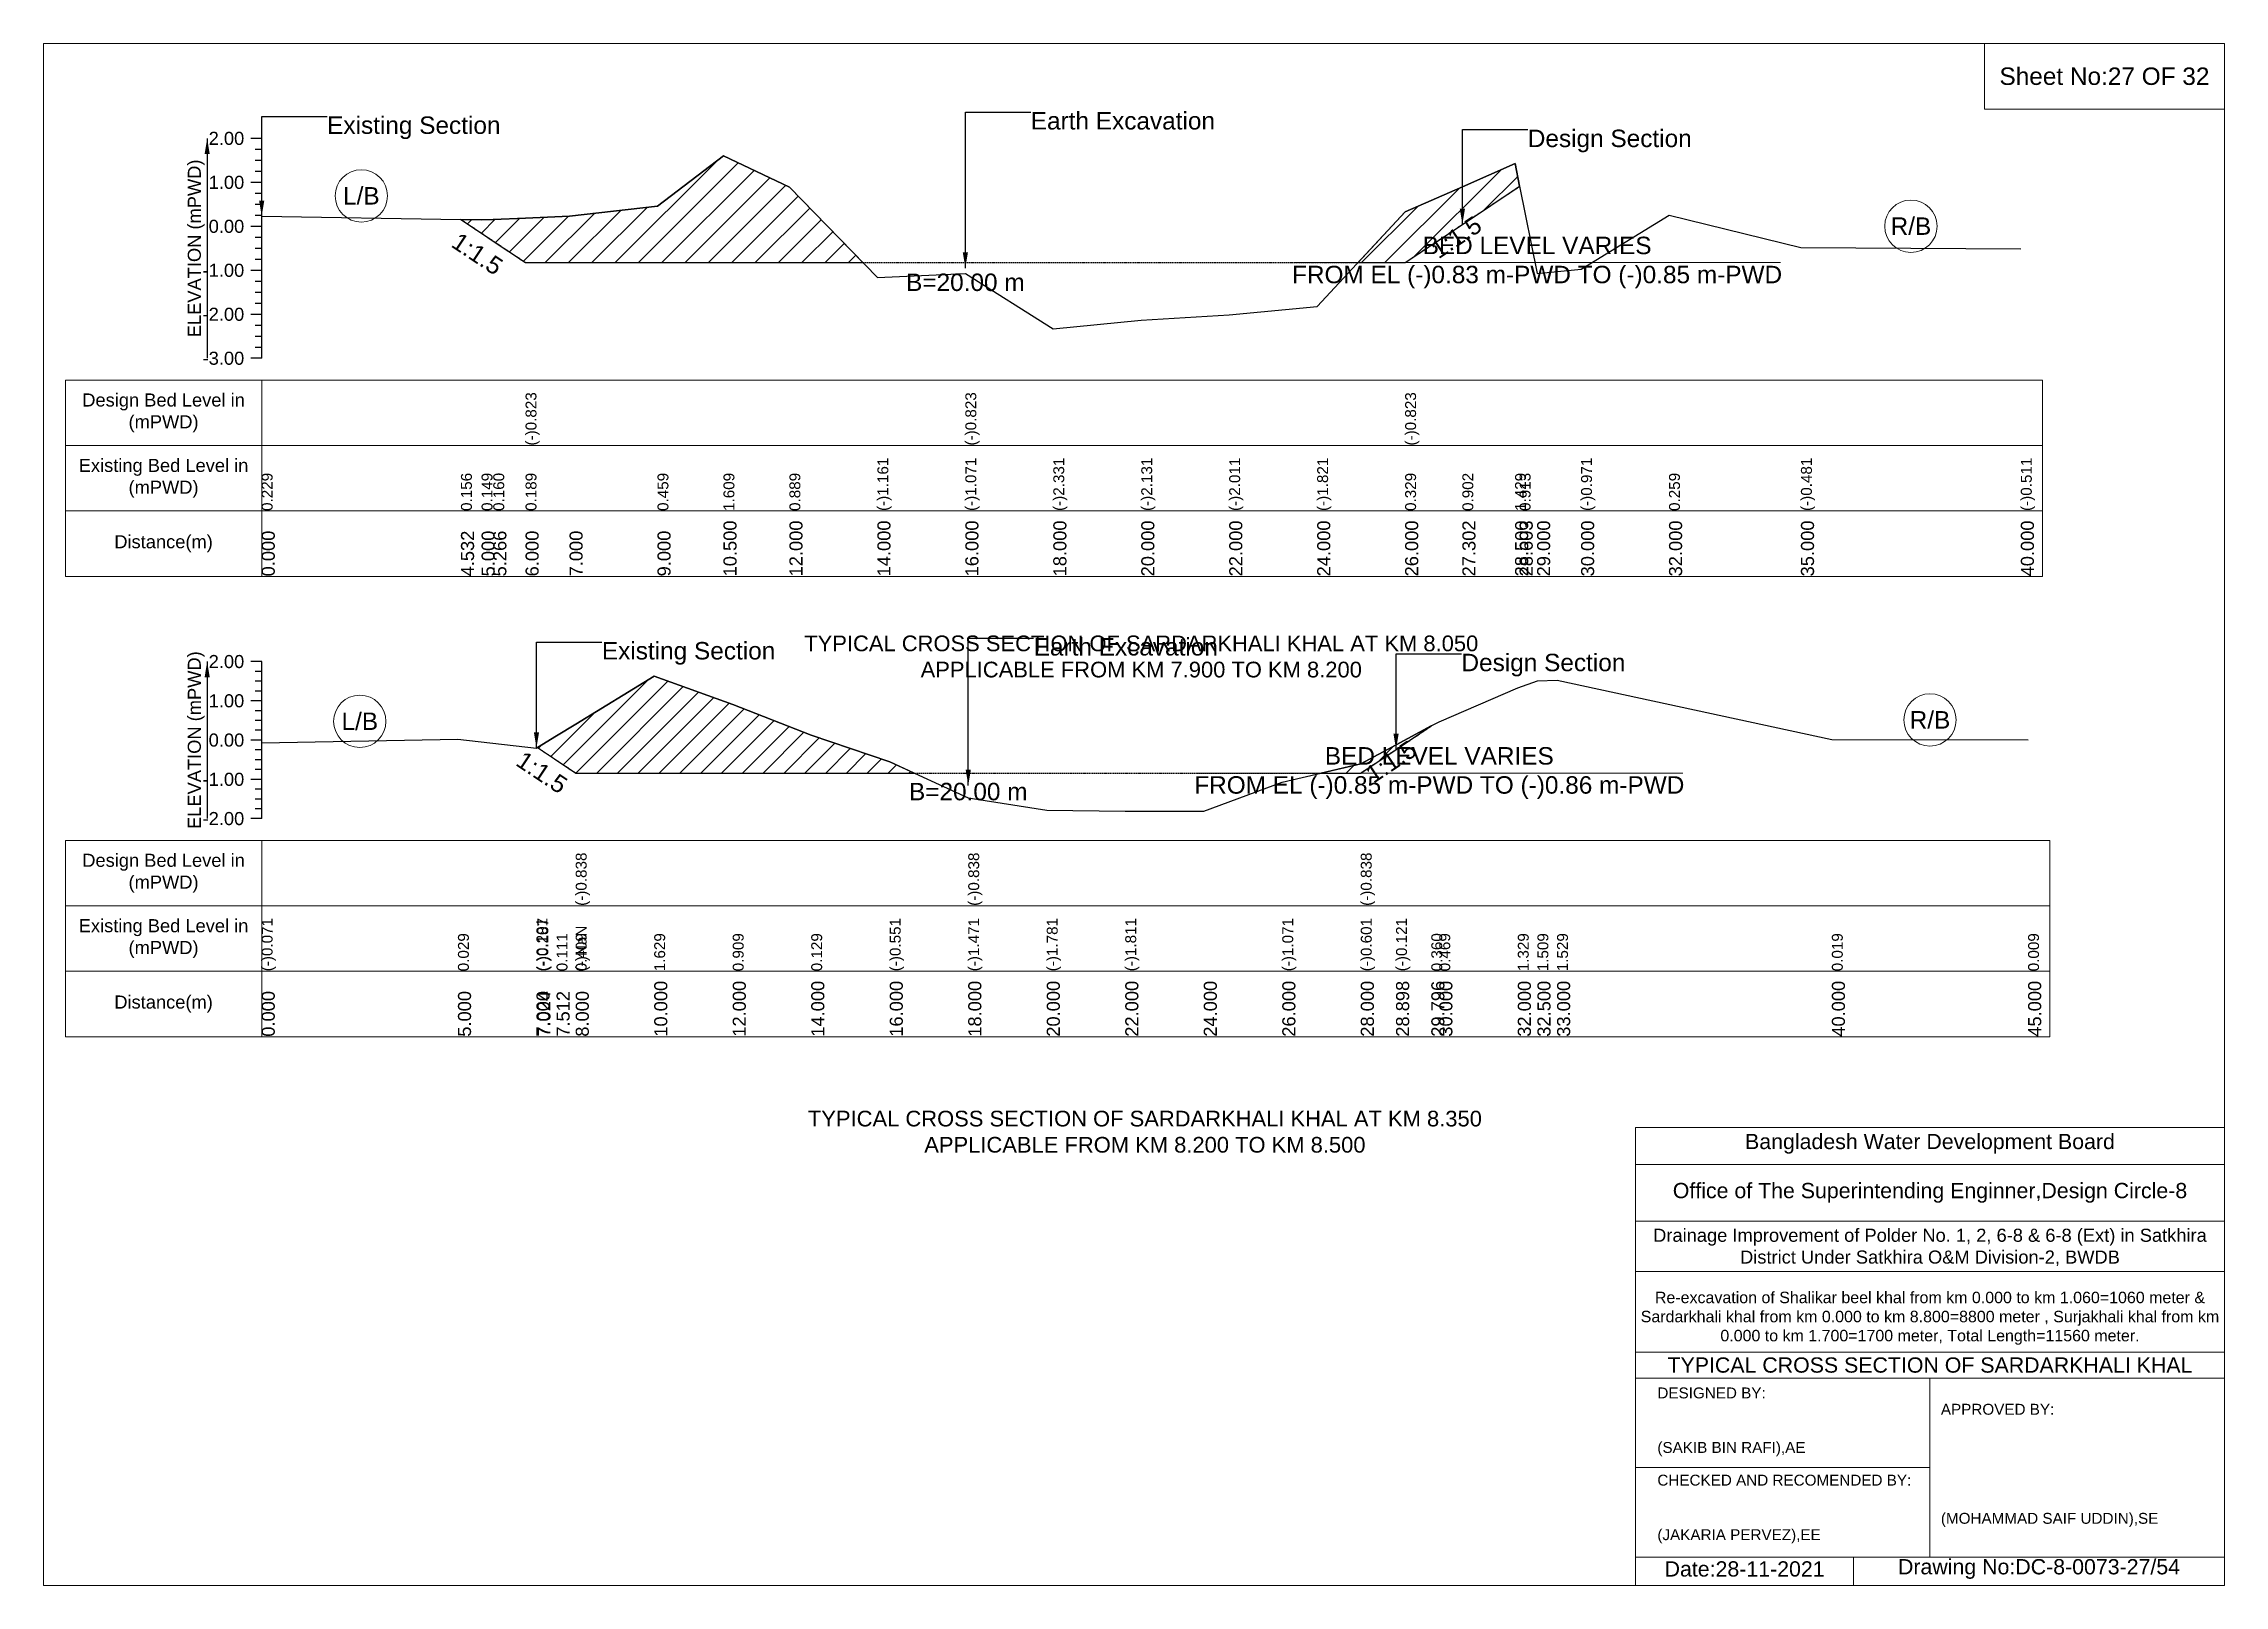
# Model space of a CAD drawing. Header units: inches. Extents: x 93000 to 416000, y -4242 to 0.
# Drawn here: x 360000 to 366000, y -4242 to 0 of the extents above; entities that cross this region are included whole.
import ezdxf

# ---------------------------------------------------------------- set-up
doc = ezdxf.new("R2010")
doc.units = ezdxf.units.IN
doc.header["$LTSCALE"] = 7
doc.header["$MEASUREMENT"] = 0
doc.linetypes.add('DASHED', pattern=[0.75, 0.5, -0.25])
for name, color, linetype, lineweight in [('Cross section Data Border', 7, 'Continuous', 9), ('Cross Section Labels', 7, 'Continuous', 9), ('Design_Bed_Level for Xsection', 7, 'DASHED', 25), ('Existing_Bed_Level for Xsection', 7, 'Continuous', 25), ('Long Section Labels', 7, 'Continuous', 9)]:
    doc.layers.add(name, color=color, linetype=linetype, lineweight=lineweight)
doc.styles.get("Standard").update_dxf_attribs({"font": 'arial.ttf'})
doc.dimstyles.get("Standard").update_dxf_attribs({"dimtxt": 0.18, "dimasz": 0.18, "dimexe": 0.18, "dimexo": 0.0625, "dimgap": 0.09, "dimtad": 0, "dimtih": 1, "dimtoh": 1, "dimdec": 4, "dimzin": 0, "dimdsep": 46, "dimtxsty": 'Standard', "dimcen": 0.09, "dimadec": 0, "dimazin": 0, "dimtfac": 1, "dimtdec": 4, "dimtofl": 0, "dimtmove": 0, "dimatfit": 3, "dimfxl": 0, "dimtolj": 1, "dimtzin": 0, "dimarcsym": 0})

msp = doc.modelspace()

# ---------------------------------------------------------------- texts
at = {"layer": 'Cross section Data Border', "attachment_point": 5}
for s, insert, char_height in [('Sheet No:27 OF 32', (365670, -90), 48), ('Bangladesh Water Development Board', (365190, -3027), 42), ('Office of The Superintending Enginner,Design Circle-8', (365190, -3162), 42)]:
    msp.add_mtext(s, dxfattribs=dict(at, insert=insert, char_height=char_height))
at = {"layer": 'Cross section Data Border'}
for s, insert, char_height, width, attachment_point in [('Design Bed Level in (mPWD)', (360330, -1015.9), 36, 480, 5), ('Existing Bed Level in (mPWD)', (360330, -1195.9), 36, 480, 5), ('Distance(m)', (360330, -1375.9), 36, 480, 5), ('Design Bed Level in (mPWD)', (360330, -2282.4), 36, 480, 5), ('Existing Bed Level in (mPWD)', (360330, -2462.4), 36, 480, 5), ('Distance(m)', (360330, -2642.4), 36, 480, 5), ('Drainage Improvement of Polder No. 1, 2, 6-8 & 6-8 (Ext) in Satkhira District Under Satkhira O&M Division-2, BWDB', (365190, -3312), 36, 1680, 5), ('Re-excavation of Shalikar beel khal from km 0.000 to km 1.060=1060 meter & Sardarkhali khal from km 0.000 to km 8.800=8800 meter , Surjakhali khal from km 0.000 to km 1.700=1700 meter, Total Length=11560 meter.', (365190, -3507), 31.4683, 1620, 5), ('TYPICAL CROSS SECTION OF SARDARKHALI KHAL', (365190, -3636), 42, 1680, 5), ('DESIGNED BY:\\P\\P\\P(SAKIB BIN RAFI),AE', (364440, -3792), 30, 840, 4), ('APPROVED BY:\\P\\P\\P\\P\\P\\P(MOHAMMAD SAIF UDDIN),SE', (365220, -3912), 30, 840, 4), ('CHECKED AND RECOMENDED BY:\\P\\P\\P(JAKARIA PERVEZ),EE', (364440, -4032), 30, 840, 4), ('Date:28-11-2021', (364680, -4197), 42, 840, 5), ('Drawing No:DC-8-0073-27/54', (365490, -4197), 42, 1320, 5)]:
    msp.add_mtext(s, dxfattribs=dict(at, insert=insert, char_height=char_height, width=width, attachment_point=attachment_point))
at = {"layer": 'Cross Section Labels'}
for s, insert, char_height, attachment_point in [('Existing Section', (360780, -200.4), 48, 1), ('Earth Excavation', (362716, -188.3), 48, 1), ('Design Section', (364083.5, -236.7), 48, 1), ('L/B', (360874.2, -419.1), 48, 5), ('R/B', (365137.5, -502.5), 48, 5), ('BED LEVEL VARIES \\PFROM EL (-)0.83 m-PWD TO (-)0.85 m-PWD', (364109, -602.5), 48, 5), ('B=20.00 m', (362536, -632.7), 48, 2), ('Existing Section', (361536, -1646.4), 48, 1), ('TYPICAL CROSS SECTION OF SARDARKHALI KHAL AT KM 8.050\\PAPPLICABLE FROM KM 7.900 TO KM 8.200', (363020, -1686.5), 43.2, 5), ('Earth Excavation', (362724, -1635.6), 48, 1), ('Design Section', (363901, -1678.8), 48, 1), ('L/B', (360870, -1864.7), 48, 5), ('R/B', (365190, -1860.9), 48, 5), ('BED LEVEL VARIES \\PFROM EL (-)0.85 m-PWD TO (-)0.86 m-PWD', (363840, -2006.9), 48, 5), ('B=20.00 m', (362544, -2033.9), 48, 2), ('TYPICAL CROSS SECTION OF SARDARKHALI KHAL AT KM 8.350\\PAPPLICABLE FROM KM 8.200 TO KM 8.500', (363030, -2994), 43.2, 5)]:
    msp.add_mtext(s, dxfattribs=dict(at, insert=insert, char_height=char_height, attachment_point=attachment_point))
at = {"layer": 'Cross Section Labels', "char_height": 48, "attachment_point": 2}
for insert, rotation in [((363873.2, -512.6), 33.69007), ((361206.9, -558.4), 326.30993), ((363694, -1955.7), 33.69007), ((361384.3, -1985.2), 326.30993)]:
    msp.add_mtext('1:1.5', dxfattribs=dict(at, insert=insert, rotation=rotation))
at = {"layer": 'Existing_Bed_Level for Xsection', "char_height": 36, "attachment_point": 6}
for s, insert in [('2.00', (360552, -260.9)), ('1.00', (360552, -381.9)), ('0.00', (360552, -502.9)), ('-1.00', (360552, -623.9)), ('-2.00', (360552, -744.9)), ('-3.00', (360552, -865.9)), ('2.00', (360552, -1700.4)), ('1.00', (360552, -1808.4)), ('0.00', (360552, -1916.4)), ('-1.00', (360552, -2024.4)), ('-2.00', (360552, -2132.4))]:
    msp.add_mtext(s, dxfattribs=dict(at, insert=insert))
at = {"layer": 'Existing_Bed_Level for Xsection', "char_height": 36, "attachment_point": 5, "rotation": 90}
for insert in [(360420, -563.4), (360420, -1916.4)]:
    msp.add_mtext('ELEVATION (mPWD)', dxfattribs=dict(at, insert=insert))
at = {"layer": 'Long Section Labels', "attachment_point": 1, "rotation": 90}
for s, insert, char_height in [('(-)0.823', (361326, -1105.9), 30), ('(-)0.823', (362536, -1105.9), 30), ('(-)0.823', (363746, -1105.9), 30), ('0.229', (360600, -1285.9), 30), ('0.229', (360600, -1285.9), 30), ('0.156', (361148.3, -1285.9), 30), ('0.149', (361205, -1285.9), 30), ('0.160', (361237.2, -1285.9), 30), ('0.189', (361326, -1285.9), 30), ('0.189', (361326, -1285.9), 30), ('0.189', (361326, -1285.9), 30), ('0.459', (361689, -1285.9), 30), ('1.609', (361870.5, -1285.9), 30), ('0.889', (362052, -1285.9), 30), ('(-)1.161', (362294, -1285.9), 30), ('(-)1.071', (362536, -1285.9), 30), ('(-)1.071', (362536, -1285.9), 30), ('(-)1.071', (362536, -1285.9), 30), ('(-)1.071', (362536, -1285.9), 30), ('(-)2.331', (362778, -1285.9), 30), ('(-)2.131', (363020, -1285.9), 30), ('(-)2.011', (363262, -1285.9), 30), ('(-)1.821', (363504, -1285.9), 30), ('0.329', (363746, -1285.9), 30), ('0.329', (363746, -1285.9), 30), ('0.329', (363746, -1285.9), 30), ('0.902', (363903.5, -1285.9), 30), ('1.429', (364048.5, -1285.9), 30), ('0.913', (364061, -1285.9), 30), ('(-)0.971', (364230, -1285.9), 30), ('0.259', (364472, -1285.9), 30), ('(-)0.481', (364835, -1285.9), 30), ('(-)0.511', (365440, -1285.9), 30), ('10.500', (361870.5, -1465.9), 36), ('12.000', (362052, -1465.9), 36), ('14.000', (362294, -1465.9), 36), ('16.000', (362536, -1465.9), 36), ('16.000', (362536, -1465.9), 36), ('16.000', (362536, -1465.9), 36), ('18.000', (362778, -1465.9), 36), ('20.000', (363020, -1465.9), 36), ('22.000', (363262, -1465.9), 36), ('24.000', (363504, -1465.9), 36), ('26.000', (363746, -1465.9), 36), ('26.000', (363746, -1465.9), 36), ('26.000', (363746, -1465.9), 36), ('27.302', (363903.5, -1465.9), 36), ('28.500', (364048.5, -1465.9), 36), ('28.603', (364061, -1465.9), 36), ('29.000', (364109, -1465.9), 36), ('30.000', (364230, -1465.9), 36), ('32.000', (364472, -1465.9), 36), ('35.000', (364835, -1465.9), 36), ('40.000', (365440, -1465.9), 36), ('0.000', (360600, -1465.9), 36), ('4.532', (361148.3, -1465.9), 36), ('5.000', (361205, -1465.9), 36), ('5.266', (361237.2, -1465.9), 36), ('6.000', (361326, -1465.9), 36), ('6.000', (361326, -1465.9), 36), ('6.000', (361326, -1465.9), 36), ('7.000', (361447, -1465.9), 36), ('9.000', (361689, -1465.9), 36), ('(-)0.838', (361464, -2372.4), 30), ('(-)0.838', (362544, -2372.4), 30), ('(-)0.838', (363624, -2372.4), 30), ('(-)0.071', (360600, -2552.4), 30), ('0.029', (361140, -2552.4), 30), ('(-)0.201', (361356, -2552.4), 30), ('(-)0.187', (361358.6, -2552.4), 30), ('0.111', (361411.3, -2552.4), 30), ('(-)NaN', (361464, -2552.4), 30), ('0.409', (361464, -2552.4), 30), ('0.409', (361464, -2552.4), 30), ('1.629', (361680, -2552.4), 30), ('0.909', (361896, -2552.4), 30), ('0.129', (362112, -2552.4), 30), ('(-)0.551', (362328, -2552.4), 30), ('(-)1.471', (362544, -2552.4), 30), ('(-)1.471', (362544, -2552.4), 30), ('(-)1.471', (362544, -2552.4), 30), ('(-)1.781', (362760, -2552.4), 30), ('(-)1.811', (362976, -2552.4), 30), ('(-)1.811', (362976, -2552.4), 30), ('(-)1.071', (363408, -2552.4), 30), ('(-)0.601', (363624, -2552.4), 30), ('(-)0.601', (363624, -2552.4), 30), ('(-)0.601', (363624, -2552.4), 30), ('(-)0.121', (363721, -2552.4), 30), ('0.360', (363818, -2552.4), 30), ('0.469', (363840, -2552.4), 30), ('1.329', (364056, -2552.4), 30), ('1.509', (364110, -2552.4), 30), ('1.529', (364164, -2552.4), 30), ('0.019', (364920, -2552.4), 30), ('0.009', (365460, -2552.4), 30), ('0.000', (360600, -2732.4), 36), ('5.000', (361140, -2732.4), 36), ('7.000', (361356, -2732.4), 36), ('7.024', (361358.6, -2732.4), 36), ('7.512', (361411.3, -2732.4), 36), ('8.000', (361464, -2732.4), 36), ('8.000', (361464, -2732.4), 36), ('8.000', (361464, -2732.4), 36), ('10.000', (361680, -2732.4), 36), ('12.000', (361896, -2732.4), 36), ('14.000', (362112, -2732.4), 36), ('16.000', (362328, -2732.4), 36), ('18.000', (362544, -2732.4), 36), ('18.000', (362544, -2732.4), 36), ('18.000', (362544, -2732.4), 36), ('20.000', (362760, -2732.4), 36), ('22.000', (362976, -2732.4), 36), ('24.000', (363192, -2732.4), 36), ('26.000', (363408, -2732.4), 36), ('28.000', (363624, -2732.4), 36), ('28.000', (363624, -2732.4), 36), ('28.000', (363624, -2732.4), 36), ('28.898', (363721, -2732.4), 36), ('29.796', (363818, -2732.4), 36), ('30.000', (363840, -2732.4), 36), ('32.000', (364056, -2732.4), 36), ('32.500', (364110, -2732.4), 36), ('33.000', (364164, -2732.4), 36), ('40.000', (364920, -2732.4), 36), ('45.000', (365460, -2732.4), 36)]:
    msp.add_mtext(s, dxfattribs=dict(at, insert=insert, char_height=char_height))

# ---------------------------------------------------------------- hatches: boundary and pattern name
at = {"layer": 'Existing_Bed_Level for Xsection'}
h = msp.add_hatch(dxfattribs=at)
h.set_pattern_fill('ANSI31', color=256, scale=363, style=0)
h.paths.add_polyline_path([(361148.3, -484), (361205, -521.8), (361237.2, -543.2), (361326, -602.5), (361447, -602.5), (361689, -602.5), (361870.5, -602.5), (362052, -602.5), (362254, -602.5), (362052, -395.4), (361870.5, -308.3), (361689, -447.4), (361447, -475.2), (361326, -480.1), (361237.2, -483.6), (361205, -484.9)])
h = msp.add_hatch(dxfattribs=at)
h.set_pattern_fill('ANSI31', color=256, scale=363, style=0)
h.paths.add_polyline_path([(363616.4, -602.5), (363746, -602.5), (363903.5, -497.5), (364048.5, -400.8), (364061, -392.5), (364048.5, -330), (363903.5, -393.8), (363746, -463.1)])
h = msp.add_hatch(dxfattribs=at)
h.set_pattern_fill('ANSI31', color=256, scale=324, style=0)
h.paths.add_polyline_path([(361358.6, -1936.6), (361411.3, -1971.7), (361464, -2006.9), (361680, -2006.9), (361896, -2006.9), (362112, -2006.9), (362328, -2006.9), (362395.3, -2006.9), (362328, -1975.9), (362112, -1902.5), (361896, -1818.2), (361680, -1740.5), (361464, -1872.2), (361411.3, -1904.4)])
h = msp.add_hatch(dxfattribs=at)
h.set_pattern_fill('ANSI31', color=256, scale=324, style=0)
h.paths.add_polyline_path([(363515.3, -2006.9), (363624, -2006.9), (363721, -1942.2), (363818, -1877.5), (363721, -1929.4), (363624, -1981.3)])

# ---------------------------------------------------------------- linework, layer by layer
at = {"layer": 'Cross section Data Border'}
for points in [[(360000, 0), (366000, 0), (366000, -4242), (360000, -4242)], [(365340, 0), (366000, 0), (366000, -180), (365340, -180)], [(360060, -925.9), (365500, -925.9), (365500, -1465.9), (360060, -1465.9)], [(360060, -2192.4), (365520, -2192.4), (365520, -2732.4), (360060, -2732.4)]]:
    msp.add_lwpolyline(points, close=True, dxfattribs=at)
for points in [[(360600, -925.9), (360600, -1465.9)], [(360060, -1105.9), (365500, -1105.9)], [(360060, -1285.9), (365500, -1285.9)], [(360600, -2192.4), (360600, -2732.4)], [(360060, -2372.4), (365520, -2372.4)], [(360060, -2552.4), (365520, -2552.4)], [(364380, -4242), (364380, -2982), (366000, -2982)], [(364380, -3084), (366000, -3084)], [(364380, -3240), (366000, -3240)], [(364380, -3378), (366000, -3378)], [(364380, -3600), (366000, -3600)], [(364380, -3672), (366000, -3672)], [(365190, -3672), (365190, -4164)], [(364380, -3918), (365190, -3918)], [(364380, -4164), (366000, -4164)], [(364980, -4164), (364980, -4242)]]:
    msp.add_lwpolyline(points, dxfattribs=at)
at = {"layer": 'Cross Section Labels'}
for points in [[(363439.2, -602.5), (364778.8, -602.5)], [(363170.2, -2006.9), (364509.8, -2006.9)]]:
    msp.add_lwpolyline(points, dxfattribs=at)
for centre in [(360874.2, -419.1), (365137.5, -502.5), (360870, -1864.7), (365190, -1860.9)]:
    msp.add_circle(centre, 72, dxfattribs=at)
at = {"layer": 'Design_Bed_Level for Xsection'}
for points in [[(361148.3, -484), (361237.2, -543.2), (361326, -602.5), (362536, -602.5), (363746, -602.5), (363903.5, -497.5), (364061, -392.5)], [(361358.6, -1936.6), (361411.3, -1971.7), (361464, -2006.9), (362544, -2006.9), (363624, -2006.9), (363721, -1942.2), (363818, -1877.5)]]:
    msp.add_lwpolyline(points, dxfattribs=at)
at = {"layer": 'Existing_Bed_Level for Xsection'}
for points in [[(360600, -260.9), (360570, -260.9)], [(360600, -291.2), (360582, -291.2)], [(360600, -865.9), (360600, -744.9), (360600, -623.9), (360600, -502.9), (360600, -381.9), (360600, -260.9)], [(360600, -321.4), (360582, -321.4)], [(360600, -351.7), (360582, -351.7)], [(360600, -475.2), (361148.3, -484), (361205, -484.9), (361237.2, -483.6), (361326, -480.1), (361326, -480.1), (361447, -475.2), (361689, -447.4), (361870.5, -308.3), (362052, -395.4), (362294, -643.4), (362536, -632.5), (362536, -632.5), (362778, -785), (363020, -760.8), (363262, -746.3), (363504, -723.3), (363746, -463.1), (363746, -463.1), (363903.5, -393.8), (364048.5, -330), (364061, -392.5), (364109, -632.5), (364230, -620.4), (364472, -471.6), (364835, -561.1), (365440, -564.8)], [(360600, -381.9), (360570, -381.9)], [(360600, -412.2), (360582, -412.2)], [(360600, -442.4), (360582, -442.4)], [(360600, -472.7), (360582, -472.7)], [(360600, -502.9), (360570, -502.9)], [(360600, -533.2), (360582, -533.2)], [(360600, -563.4), (360582, -563.4)], [(360600, -593.7), (360582, -593.7)], [(360600, -623.9), (360570, -623.9)], [(360600, -654.2), (360582, -654.2)], [(360600, -684.4), (360582, -684.4)], [(360600, -714.7), (360582, -714.7)], [(360600, -744.9), (360570, -744.9)], [(360600, -775.2), (360582, -775.2)], [(360600, -805.4), (360582, -805.4)], [(360600, -835.7), (360582, -835.7)], [(360600, -865.9), (360570, -865.9)], [(360600, -1700.4), (360570, -1700.4)], [(360600, -1727.4), (360582, -1727.4)], [(360600, -2132.4), (360600, -2024.4), (360600, -1916.4), (360600, -1808.4), (360600, -1700.4)], [(360600, -1754.4), (360582, -1754.4)], [(360600, -1781.4), (360582, -1781.4)], [(360600, -1924.1), (361140, -1913.3), (361356, -1938.1), (361358.6, -1936.6), (361411.3, -1904.4), (361464, -1872.2), (361464, -1872.2), (361680, -1740.5), (361896, -1818.2), (362112, -1902.5), (362328, -1975.9), (362544, -2075.3), (362544, -2075.3), (362760, -2108.8), (362976, -2112), (363192, -2112), (363408, -2032.1), (363624, -1981.3), (363624, -1981.3), (363721, -1929.4), (363818, -1877.5), (363840, -1865.8), (364056, -1772.9), (364110, -1753.4), (364164, -1751.3), (364920, -1914.4), (365460, -1915.4)], [(360600, -1808.4), (360570, -1808.4)], [(360600, -1835.4), (360582, -1835.4)], [(360600, -1916.4), (360570, -1916.4)], [(360600, -1862.4), (360582, -1862.4)], [(360600, -1889.4), (360582, -1889.4)], [(360600, -1943.4), (360582, -1943.4)], [(360600, -1970.4), (360582, -1970.4)], [(360600, -2024.4), (360570, -2024.4)], [(360600, -1997.4), (360582, -1997.4)], [(360600, -2051.4), (360582, -2051.4)], [(360600, -2078.4), (360582, -2078.4)], [(360600, -2132.4), (360570, -2132.4)], [(360600, -2105.4), (360582, -2105.4)]]:
    msp.add_lwpolyline(points, dxfattribs=at)
for points in [[(361148.3, -484), (361205, -521.8), (361237.2, -543.2), (361326, -602.5), (361326, -602.5), (361447, -602.5), (361689, -602.5), (361870.5, -602.5), (362052, -602.5), (362254, -602.5), (362052, -395.4), (361870.5, -308.3), (361689, -447.4), (361447, -475.2), (361326, -480.1), (361326, -480.1), (361237.2, -483.6), (361205, -484.9)], [(363616.4, -602.5), (363746, -602.5), (363746, -602.5), (363903.5, -497.5), (364048.5, -400.8), (364061, -392.5), (364061, -392.5), (364061, -392.5), (364048.5, -330), (363903.5, -393.8), (363746, -463.1), (363746, -463.1)], [(361358.6, -1936.6), (361358.6, -1936.6), (361411.3, -1971.7), (361464, -2006.9), (361464, -2006.9), (361680, -2006.9), (361896, -2006.9), (362112, -2006.9), (362328, -2006.9), (362395.3, -2006.9), (362328, -1975.9), (362112, -1902.5), (361896, -1818.2), (361680, -1740.5), (361464, -1872.2), (361464, -1872.2), (361411.3, -1904.4), (361358.6, -1936.6)], [(363515.3, -2006.9), (363624, -2006.9), (363624, -2006.9), (363721, -1942.2), (363818, -1877.5), (363721, -1929.4), (363624, -1981.3), (363624, -1981.3)]]:
    msp.add_lwpolyline(points, close=True, dxfattribs=at)

msp.set_redraw_order([(e.dxf.handle, doc.entitydb.next_handle()) for e in msp.query("TEXT MTEXT ATTDEF DIMENSION ARC_DIMENSION")])  # texts and dimensions are drawn at this point

# ---------------------------------------------------------------- leaders
at = {"layer": 'Cross Section Labels', "annotation_type": 0, "has_hookline": 1, "hookline_direction": 0}
for points, text_width in [([(360600, -475.2), (360600, -200.4), (360779.9, -200.4)], 467.2), ([(362536, -617.5), (362536, -188.3), (362715.9, -188.3)], 497), ([(363903.5, -497.5), (363903.5, -236.7), (364083.4, -236.7)], 441.2), ([(361356, -1938.1), (361356, -1646.4), (361535.9, -1646.4)], 467.2), ([(362544, -2041.1), (362544, -1635.6), (362723.9, -1635.6)], 497), ([(363721, -1942.2), (363721, -1678.8), (363900.9, -1678.8)], 441.2)]:
    msp.add_leader(points, dimstyle='Standard', override={"dimasz": 43.2}, dxfattribs=dict(at, text_width=text_width))
at = {"layer": 'Existing_Bed_Level for Xsection'}
for points in [[(360450, -260.9), (360450, -865.9)], [(360450, -1700.4), (360450, -2132.4)]]:
    msp.add_leader(points, dimstyle='Standard', override={"dimasz": 43.2}, dxfattribs=at)

doc.saveas('drawing.dxf')
